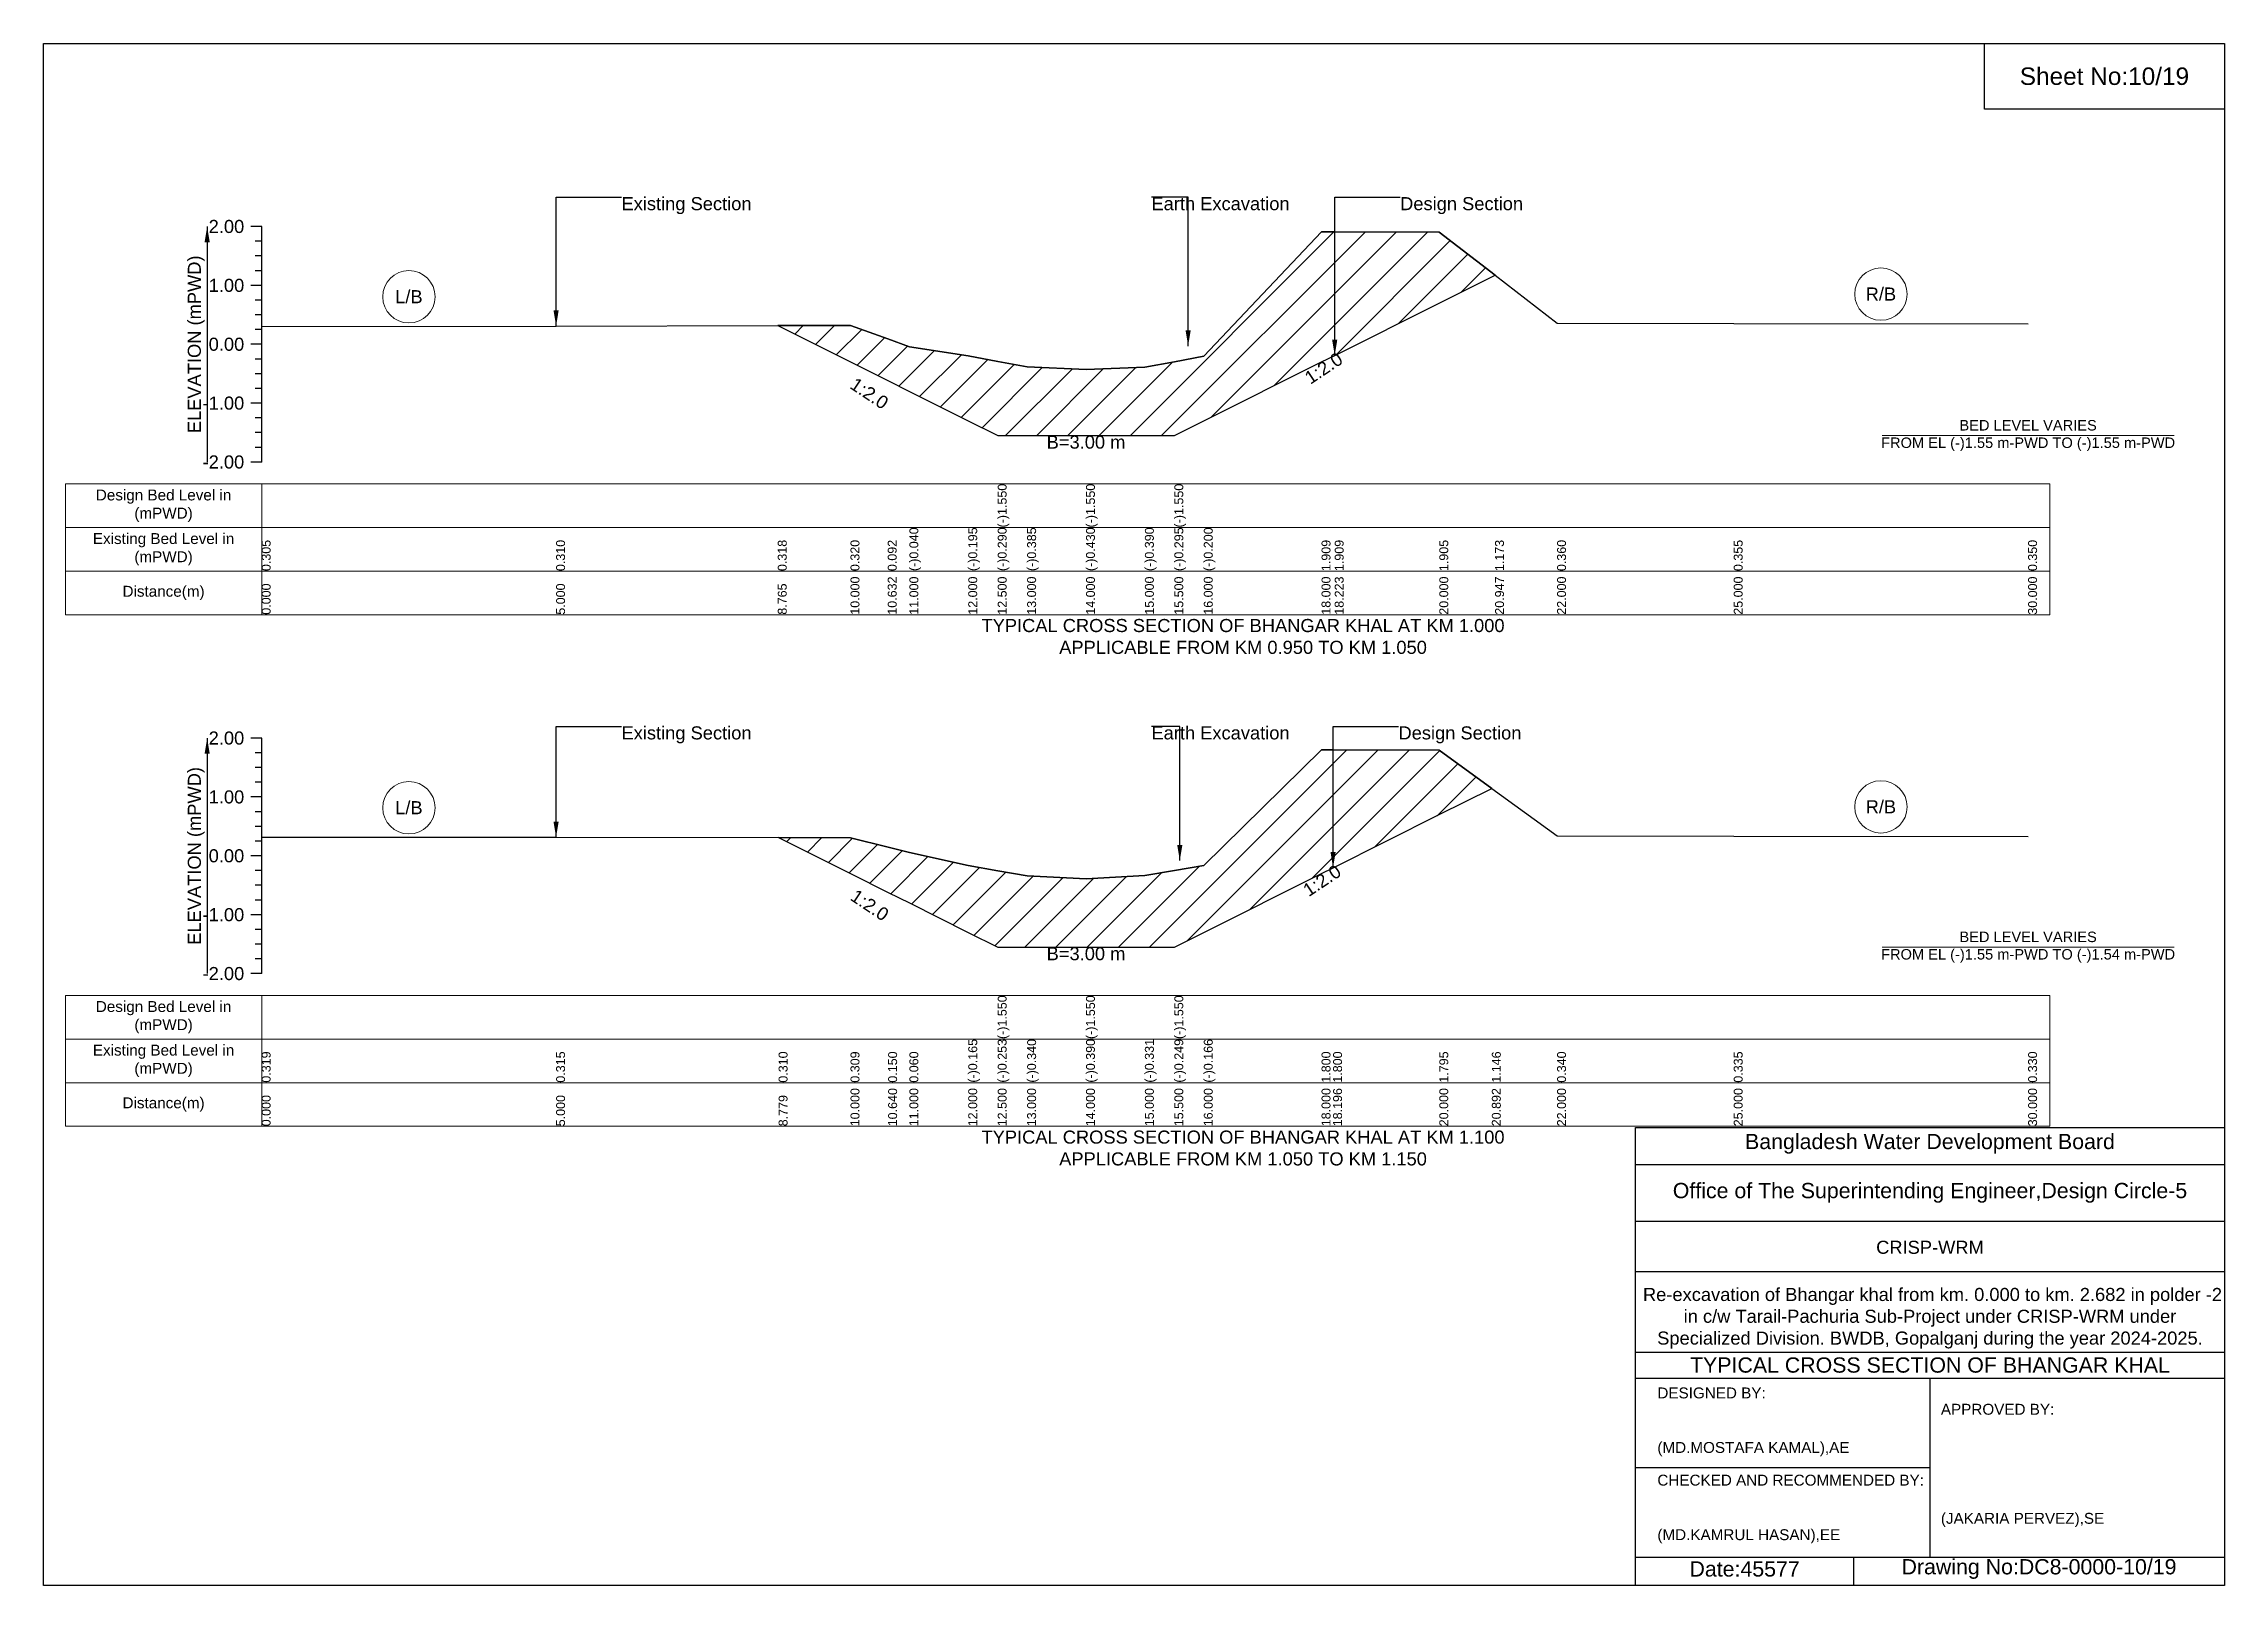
# Model space of a CAD drawing. Header units: inches. Extents: x 91000 to 288000, y -13659 to 0.
# Drawn here: x 190000 to 198000, y -5656 to 0 of the extents above; entities that cross this region are included whole.
import ezdxf

# ---------------------------------------------------------------- set-up
doc = ezdxf.new("R2010")
doc.units = ezdxf.units.IN
doc.header["$LTSCALE"] = 7
doc.header["$MEASUREMENT"] = 0
for name, color, linetype, lineweight in [('Cross section Data Border', 7, 'Continuous', 9), ('Cross Section Labels', 7, 'Continuous', 9), ('Existing_Bed_Level for Xsection', 7, 'Continuous', 25)]:
    doc.layers.add(name, color=color, linetype=linetype, lineweight=lineweight)
doc.styles.get("Standard").update_dxf_attribs({"font": 'arial.ttf'})
doc.dimstyles.get("Standard").update_dxf_attribs({"dimtxt": 0.18, "dimasz": 0.18, "dimexe": 0.18, "dimexo": 0.0625, "dimgap": 0.09, "dimtad": 0, "dimtih": 1, "dimtoh": 1, "dimdec": 4, "dimzin": 0, "dimdsep": 46, "dimtxsty": 'Standard', "dimcen": 0.09, "dimadec": 0, "dimazin": 0, "dimtfac": 1, "dimtdec": 4, "dimtofl": 0, "dimtmove": 0, "dimatfit": 3, "dimfxl": 1, "dimtolj": 1, "dimtzin": 0, "dimarcsym": 0})

msp = doc.modelspace()

# ---------------------------------------------------------------- texts
at = {"attachment_point": 5}
for s, insert, char_height in [('Sheet No:10/19', (197560, -120), 64), ('Bangladesh Water Development Board', (196920, -4036), 56), ('Office of The Superintending Engineer,Design Circle-5', (196920, -4216), 56)]:
    msp.add_mtext(s, dxfattribs=dict(at, insert=insert, char_height=char_height))
for s, insert, char_height, width, attachment_point in [('CRISP-WRM', (196920, -4416), 48, 2240, 5), (' Re-excavation of Bhangar khal from km. 0.000 to km. 2.682 in polder -2 in c/w Tarail-Pachuria Sub-Project under CRISP-WRM under Specialized Division. BWDB, Gopalganj during the year 2024-2025.', (196920, -4676), 48, 2160, 5), ('TYPICAL CROSS SECTION OF BHANGAR KHAL', (196920, -4848), 56, 2240, 5), ('DESIGNED BY:^J^J^J(MD.MOSTAFA KAMAL),AE', (195920, -5056), 40, 1120, 4), ('APPROVED BY:^J^J^J^J^J^J(JAKARIA PERVEZ),SE', (196960, -5216), 40, 1120, 4), ('CHECKED AND RECOMMENDED BY:^J^J^J(MD.KAMRUL HASAN),EE', (195920, -5376), 40, 1120, 4), ('Date:45577', (196240, -5596), 56, 1120, 5), ('Drawing No:DC8-0000-10/19', (197320, -5596), 56, 1760, 5)]:
    msp.add_mtext(s, dxfattribs=dict(insert=insert, char_height=char_height, width=width, attachment_point=attachment_point))
at = {"layer": 'Cross section Data Border', "char_height": 40, "width": 640, "attachment_point": 5}
for s, insert in [('Design Bed Level in (mPWD)', (190440, -1695.1)), ('Existing Bed Level in (mPWD)', (190440, -1855.1)), ('Distance(m)', (190440, -2015.1)), ('Design Bed Level in (mPWD)', (190440, -3571.8)), ('Existing Bed Level in (mPWD)', (190440, -3731.8)), ('Distance(m)', (190440, -3891.8))]:
    msp.add_mtext(s, dxfattribs=dict(at, insert=insert))
at = {"layer": 'Cross Section Labels'}
for s, insert, char_height, attachment_point in [('Existing Section', (192120, -563.1), 48, 1), ('Earth Excavation', (194064, -563.1), 48, 1), ('Design Section', (194976.3, -563.1), 48, 1), ('L/B', (191340, -928.7), 48, 5), ('R/B', (196740, -919), 48, 5), ('B=3.00 m', (193824, -1437.9), 48, 2), ('BED LEVEL VARIES ^JFROM EL (-)1.55 m-PWD TO (-)1.55 m-PWD', (197280, -1437.9), 38.4, 5), ('TYPICAL CROSS SECTION OF BHANGAR KHAL AT KM 1.000^JAPPLICABLE FROM KM 0.950 TO KM 1.050', (194400, -2175.1), 48, 5), ('Existing Section', (192120, -2504.6), 48, 1), ('Earth Excavation', (194064, -2504.6), 48, 1), ('Design Section', (194970.3, -2504.6), 48, 1), ('L/B', (191340, -2803.3), 48, 5), ('R/B', (196740, -2799.9), 48, 5), ('BED LEVEL VARIES ^JFROM EL (-)1.55 m-PWD TO (-)1.54 m-PWD', (197280, -3314.6), 38.4, 5), ('B=3.00 m', (193824, -3314.6), 48, 2), ('TYPICAL CROSS SECTION OF BHANGAR KHAL AT KM 1.100^JAPPLICABLE FROM KM 1.050 TO KM 1.150', (194400, -4051.8), 48, 5)]:
    msp.add_mtext(s, dxfattribs=dict(at, insert=insert, char_height=char_height, attachment_point=attachment_point))
at = {"layer": 'Cross Section Labels', "char_height": 48, "attachment_point": 2}
for insert, rotation in [((194682.3, -1170.8), 33.69007), ((193042.6, -1263.2), 326.30993), ((194676.3, -3050.4), 33.69007), ((193044.1, -3140.6), 326.30993)]:
    msp.add_mtext('1:2.0', dxfattribs=dict(at, insert=insert, rotation=rotation))
at = {"layer": 'Existing_Bed_Level for Xsection', "char_height": 48, "attachment_point": 6}
for s, insert in [('2.00', (190736, -671.1)), ('1.00', (190736, -887.1)), ('0.00', (190736, -1103.1)), ('-1.00', (190736, -1319.1)), ('-2.00', (190736, -1535.1)), ('2.00', (190736, -2547.8)), ('1.00', (190736, -2763.8)), ('0.00', (190736, -2979.8)), ('-1.00', (190736, -3195.8)), ('-2.00', (190736, -3411.8))]:
    msp.add_mtext(s, dxfattribs=dict(at, insert=insert))
at = {"layer": 'Existing_Bed_Level for Xsection', "rotation": 90}
for s, insert, char_height, attachment_point in [('ELEVATION (mPWD)', (190560, -1103.1), 48, 5), ('(-)1.550', (193500, -1775.1), 32.8, 1), ('(-)1.550', (193824, -1775.1), 32.8, 1), ('(-)1.550', (194148, -1775.1), 32.8, 1), ('0.305', (190800, -1935.1), 32.8, 1), ('0.310', (191880, -1935.1), 32.8, 1), ('0.318', (192693.2, -1935.1), 32.8, 1), ('0.320', (192960, -1935.1), 32.8, 1), ('0.092', (193096.6, -1935.1), 32.8, 1), ('(-)0.040', (193176, -1935.1), 32.8, 1), ('(-)0.195', (193392, -1935.1), 32.8, 1), ('(-)0.290', (193500, -1935.1), 32.8, 1), ('(-)0.385', (193608, -1935.1), 32.8, 1), ('(-)0.430', (193824, -1935.1), 32.8, 1), ('(-)0.390', (194040, -1935.1), 32.8, 1), ('(-)0.295', (194148, -1935.1), 32.8, 1), ('(-)0.200', (194256, -1935.1), 32.8, 1), ('1.909', (194688, -1935.1), 32.8, 1), ('1.909', (194736.3, -1935.1), 32.8, 1), ('1.905', (195120, -1935.1), 32.8, 1), ('1.173', (195324.5, -1935.1), 32.8, 1), ('0.360', (195552, -1935.1), 32.8, 1), ('0.355', (196200, -1935.1), 32.8, 1), ('0.350', (197280, -1935.1), 32.8, 1), ('0.000', (190800, -2095.1), 32.8, 1), ('5.000', (191880, -2095.1), 32.8, 1), ('8.765', (192693.2, -2095.1), 32.8, 1), ('10.000', (192960, -2095.1), 32.8, 1), ('10.632', (193096.6, -2095.1), 32.8, 1), ('11.000', (193176, -2095.1), 32.8, 1), ('12.000', (193392, -2095.1), 32.8, 1), ('12.500', (193500, -2095.1), 32.8, 1), ('13.000', (193608, -2095.1), 32.8, 1), ('14.000', (193824, -2095.1), 32.8, 1), ('15.000', (194040, -2095.1), 32.8, 1), ('15.500', (194148, -2095.1), 32.8, 1), ('16.000', (194256, -2095.1), 32.8, 1), ('18.000', (194688, -2095.1), 32.8, 1), ('18.223', (194736.3, -2095.1), 32.8, 1), ('20.000', (195120, -2095.1), 32.8, 1), ('20.947', (195324.5, -2095.1), 32.8, 1), ('22.000', (195552, -2095.1), 32.8, 1), ('25.000', (196200, -2095.1), 32.8, 1), ('30.000', (197280, -2095.1), 32.8, 1), ('ELEVATION (mPWD)', (190560, -2979.8), 48, 5), ('(-)1.550', (193500, -3651.8), 32.8, 1), ('(-)1.550', (193824, -3651.8), 32.8, 1), ('(-)1.550', (194148, -3651.8), 32.8, 1), ('(-)0.165', (193392, -3811.8), 32.8, 1), ('(-)0.253', (193500, -3811.8), 32.8, 1), ('(-)0.340', (193608, -3811.8), 32.8, 1), ('(-)0.390', (193824, -3811.8), 32.8, 1), ('(-)0.331', (194040, -3811.8), 32.8, 1), ('(-)0.249', (194148, -3811.8), 32.8, 1), ('(-)0.166', (194256, -3811.8), 32.8, 1), ('0.319', (190800, -3811.8), 32.8, 1), ('0.315', (191880, -3811.8), 32.8, 1), ('0.310', (192696.3, -3811.8), 32.8, 1), ('0.309', (192960, -3811.8), 32.8, 1), ('0.150', (193098.1, -3811.8), 32.8, 1), ('0.060', (193176, -3811.8), 32.8, 1), ('1.800', (194688, -3811.8), 32.8, 1), ('1.800', (194730.3, -3811.8), 32.8, 1), ('1.795', (195120, -3811.8), 32.8, 1), ('1.146', (195312.7, -3811.8), 32.8, 1), ('0.340', (195552, -3811.8), 32.8, 1), ('0.335', (196200, -3811.8), 32.8, 1), ('0.330', (197280, -3811.8), 32.8, 1), ('10.000', (192960, -3971.8), 32.8, 1), ('10.640', (193098.1, -3971.8), 32.8, 1), ('11.000', (193176, -3971.8), 32.8, 1), ('12.000', (193392, -3971.8), 32.8, 1), ('12.500', (193500, -3971.8), 32.8, 1), ('13.000', (193608, -3971.8), 32.8, 1), ('14.000', (193824, -3971.8), 32.8, 1), ('15.000', (194040, -3971.8), 32.8, 1), ('15.500', (194148, -3971.8), 32.8, 1), ('16.000', (194256, -3971.8), 32.8, 1), ('18.000', (194688, -3971.8), 32.8, 1), ('18.196', (194730.3, -3971.8), 32.8, 1), ('20.000', (195120, -3971.8), 32.8, 1), ('20.892', (195312.7, -3971.8), 32.8, 1), ('22.000', (195552, -3971.8), 32.8, 1), ('25.000', (196200, -3971.8), 32.8, 1), ('30.000', (197280, -3971.8), 32.8, 1), ('0.000', (190800, -3971.8), 32.8, 1), ('5.000', (191880, -3971.8), 32.8, 1), ('8.779', (192696.3, -3971.8), 32.8, 1)]:
    msp.add_mtext(s, dxfattribs=dict(at, insert=insert, char_height=char_height, attachment_point=attachment_point))

# ---------------------------------------------------------------- hatches: boundary and pattern name
at = {"layer": 'Existing_Bed_Level for Xsection'}
h = msp.add_hatch(dxfattribs=at)
h.set_pattern_fill('ANSI31', color=256, scale=648, style=0)
h.paths.add_polyline_path([(192693.2, -1034.5), (192960, -1167.9), (193096.6, -1236.2), (193176, -1275.9), (193392, -1383.9), (193500, -1437.9), (193608, -1437.9), (193824, -1437.9), (194040, -1437.9), (194148, -1437.9), (194256, -1383.9), (194688, -1167.9), (194736.3, -1143.8), (195120, -951.9), (195324.5, -849.6), (195120, -691.6), (194736.3, -690.9), (194688, -690.8), (194256, -1146.3), (194148, -1166.8), (194040, -1187.4), (193824, -1196), (193608, -1186.3), (193500, -1165.8), (193392, -1145.2), (193176, -1111.8), (193096.6, -1083.2), (192960, -1034)])
h = msp.add_hatch(dxfattribs=at)
h.set_pattern_fill('ANSI31', color=256, scale=648, style=0)
h.paths.add_polyline_path([(192696.3, -2912.7), (192960, -3044.6), (193098.1, -3113.6), (193176, -3152.6), (193392, -3260.6), (193500, -3314.6), (193608, -3314.6), (193824, -3314.6), (194040, -3314.6), (194148, -3314.6), (194256, -3260.6), (194688, -3044.6), (194730.3, -3023.4), (195120, -2828.6), (195312.7, -2732.2), (195120, -2592), (194730.3, -2591.1), (194688, -2591), (194256, -3015.6), (194148, -3033.4), (194040, -3051.3), (193824, -3064), (193608, -3053.2), (193500, -3034.3), (193392, -3015.4), (193176, -2966.8), (193098.1, -2947.4), (192960, -2913)])

# ---------------------------------------------------------------- linework, layer by layer
for points in [[(190000, 0), (198000, 0), (198000, -5656), (190000, -5656)], [(197120, 0), (198000, 0), (198000, -240), (197120, -240)]]:
    msp.add_lwpolyline(points, close=True)
for points in [[(195840, -5656), (195840, -3976), (198000, -3976)], [(195840, -4112), (198000, -4112)], [(195840, -4320), (198000, -4320)], [(195840, -4504), (198000, -4504)], [(195840, -4800), (198000, -4800)], [(195840, -4896), (198000, -4896)], [(196920, -4896), (196920, -5552)], [(195840, -5224), (196920, -5224)], [(195840, -5552), (198000, -5552)], [(196640, -5552), (196640, -5656)]]:
    msp.add_lwpolyline(points)
at = {"layer": 'Cross section Data Border'}
for points in [[(190080, -1615.1), (197360, -1615.1), (197360, -2095.1), (190080, -2095.1)], [(190080, -3491.8), (197360, -3491.8), (197360, -3971.8), (190080, -3971.8)]]:
    msp.add_lwpolyline(points, close=True, dxfattribs=at)
for points in [[(190800, -1615.1), (190800, -2095.1)], [(190080, -1775.1), (197360, -1775.1)], [(190080, -1935.1), (197360, -1935.1)], [(190800, -3491.8), (190800, -3971.8)], [(190080, -3651.8), (197360, -3651.8)], [(190080, -3811.8), (197360, -3811.8)]]:
    msp.add_lwpolyline(points, dxfattribs=at)
at = {"layer": 'Cross Section Labels'}
for points in [[(196744.2, -1437.9), (197815.8, -1437.9)], [(196744.2, -3314.6), (197815.8, -3314.6)]]:
    msp.add_lwpolyline(points, dxfattribs=at)
for centre in [(191340, -928.7), (196740, -919), (191340, -2803.3), (196740, -2799.9)]:
    msp.add_circle(centre, 96, dxfattribs=at)
at = {"layer": 'Existing_Bed_Level for Xsection'}
for points in [[(190800, -671.1), (190760, -671.1)], [(190800, -1535.1), (190800, -1319.1), (190800, -1103.1), (190800, -887.1), (190800, -671.1)], [(190800, -1037.2), (191880, -1036.2), (192693.2, -1034.5), (192960, -1034), (193096.6, -1083.2), (193176, -1111.8), (193392, -1145.2), (193500, -1165.8), (193500, -1165.8), (193608, -1186.3), (193824, -1196), (193824, -1196), (194040, -1187.4), (194148, -1166.8), (194148, -1166.8), (194256, -1146.3), (194688, -690.8), (194736.3, -690.9), (195120, -691.6), (195324.5, -849.6), (195552, -1025.4), (196200, -1026.4), (197280, -1027.5)], [(190800, -725.1), (190776, -725.1)], [(190800, -779.1), (190776, -779.1)], [(190800, -833.1), (190776, -833.1)], [(190800, -887.1), (190760, -887.1)], [(190800, -941.1), (190776, -941.1)], [(190800, -995.1), (190776, -995.1)], [(190800, -1103.1), (190760, -1103.1)], [(190800, -1049.1), (190776, -1049.1)], [(190800, -1157.1), (190776, -1157.1)], [(190800, -1211.1), (190776, -1211.1)], [(190800, -1265.1), (190776, -1265.1)], [(190800, -1319.1), (190760, -1319.1)], [(190800, -1373.1), (190776, -1373.1)], [(190800, -1427.1), (190776, -1427.1)], [(190800, -1481.1), (190776, -1481.1)], [(190800, -1535.1), (190760, -1535.1)], [(190800, -2547.8), (190760, -2547.8)], [(190800, -3411.8), (190800, -3195.8), (190800, -2979.8), (190800, -2763.8), (190800, -2547.8)], [(190800, -2601.8), (190776, -2601.8)], [(190800, -2910.9), (191880, -2911.7), (192696.3, -2912.7), (192960, -2913), (193098.1, -2947.4), (193176, -2966.8), (193392, -3015.4), (193500, -3034.3), (193500, -3034.3), (193608, -3053.2), (193824, -3064), (193824, -3064), (194040, -3051.3), (194148, -3033.4), (194148, -3033.4), (194256, -3015.6), (194688, -2591), (194730.3, -2591.1), (195120, -2592), (195312.7, -2732.2), (195552, -2906.3), (196200, -2907.4), (197280, -2908.5)], [(190800, -2655.8), (190776, -2655.8)], [(190800, -2709.8), (190776, -2709.8)], [(190800, -2763.8), (190760, -2763.8)], [(190800, -2817.8), (190776, -2817.8)], [(190800, -2871.8), (190776, -2871.8)], [(190800, -2925.8), (190776, -2925.8)], [(190800, -2979.8), (190760, -2979.8)], [(190800, -3033.8), (190776, -3033.8)], [(190800, -3087.8), (190776, -3087.8)], [(190800, -3195.8), (190760, -3195.8)], [(190800, -3141.8), (190776, -3141.8)], [(190800, -3249.8), (190776, -3249.8)], [(190800, -3303.8), (190776, -3303.8)], [(190800, -3357.8), (190776, -3357.8)], [(190800, -3411.8), (190760, -3411.8)]]:
    msp.add_lwpolyline(points, dxfattribs=at)
for points in [[(192693.2, -1034.5), (192693.2, -1034.5), (192960, -1167.9), (193096.6, -1236.2), (193176, -1275.9), (193392, -1383.9), (193500, -1437.9), (193500, -1437.9), (193608, -1437.9), (193824, -1437.9), (193824, -1437.9), (194040, -1437.9), (194148, -1437.9), (194148, -1437.9), (194256, -1383.9), (194688, -1167.9), (194736.3, -1143.8), (195120, -951.9), (195324.5, -849.6), (195120, -691.6), (194736.3, -690.9), (194688, -690.8), (194256, -1146.3), (194148, -1166.8), (194148, -1166.8), (194040, -1187.4), (193824, -1196), (193824, -1196), (193608, -1186.3), (193500, -1165.8), (193500, -1165.8), (193392, -1145.2), (193176, -1111.8), (193096.6, -1083.2), (192960, -1034), (192693.2, -1034.5)], [(192696.3, -2912.7), (192960, -3044.6), (193098.1, -3113.6), (193176, -3152.6), (193392, -3260.6), (193500, -3314.6), (193500, -3314.6), (193608, -3314.6), (193824, -3314.6), (193824, -3314.6), (194040, -3314.6), (194148, -3314.6), (194148, -3314.6), (194256, -3260.6), (194688, -3044.6), (194730.3, -3023.4), (195120, -2828.6), (195312.7, -2732.2), (195120, -2592), (194730.3, -2591.1), (194688, -2591), (194256, -3015.6), (194148, -3033.4), (194148, -3033.4), (194040, -3051.3), (193824, -3064), (193824, -3064), (193608, -3053.2), (193500, -3034.3), (193500, -3034.3), (193392, -3015.4), (193176, -2966.8), (193098.1, -2947.4), (192960, -2913)]]:
    msp.add_lwpolyline(points, close=True, dxfattribs=at)

msp.set_redraw_order([(e.dxf.handle, doc.entitydb.next_handle()) for e in msp.query("TEXT MTEXT ATTDEF DIMENSION ARC_DIMENSION")])  # texts and dimensions are drawn at this point

# ---------------------------------------------------------------- leaders
at = {"layer": 'Cross Section Labels', "annotation_type": 0, "has_hookline": 1, "hookline_direction": 0}
for points, text_width in [([(191880, -1036.2), (191880, -563.1), (192119.9, -563.1)], 467.2), ([(194198.6, -1109.5), (194198.6, -563.1), (194063.9, -563.1)], 497), ([(194736.3, -1143.8), (194736.3, -563.1), (194976.2, -563.1)], 441.2), ([(191880, -2911.7), (191880, -2504.6), (192119.9, -2504.6)], 467.2), ([(194168, -2997.2), (194168, -2504.6), (194063.9, -2504.6)], 497), ([(194730.3, -3023.4), (194730.3, -2504.6), (194970.3, -2504.6)], 441.2)]:
    msp.add_leader(points, dimstyle='Standard', override={"dimasz": 57.6}, dxfattribs=dict(at, text_width=text_width))
at = {"layer": 'Existing_Bed_Level for Xsection'}
for points in [[(190600, -671.1), (190600, -1535.1)], [(190600, -2547.8), (190600, -3411.8)]]:
    msp.add_leader(points, dimstyle='Standard', override={"dimasz": 57.6}, dxfattribs=at)

doc.saveas('drawing.dxf')
